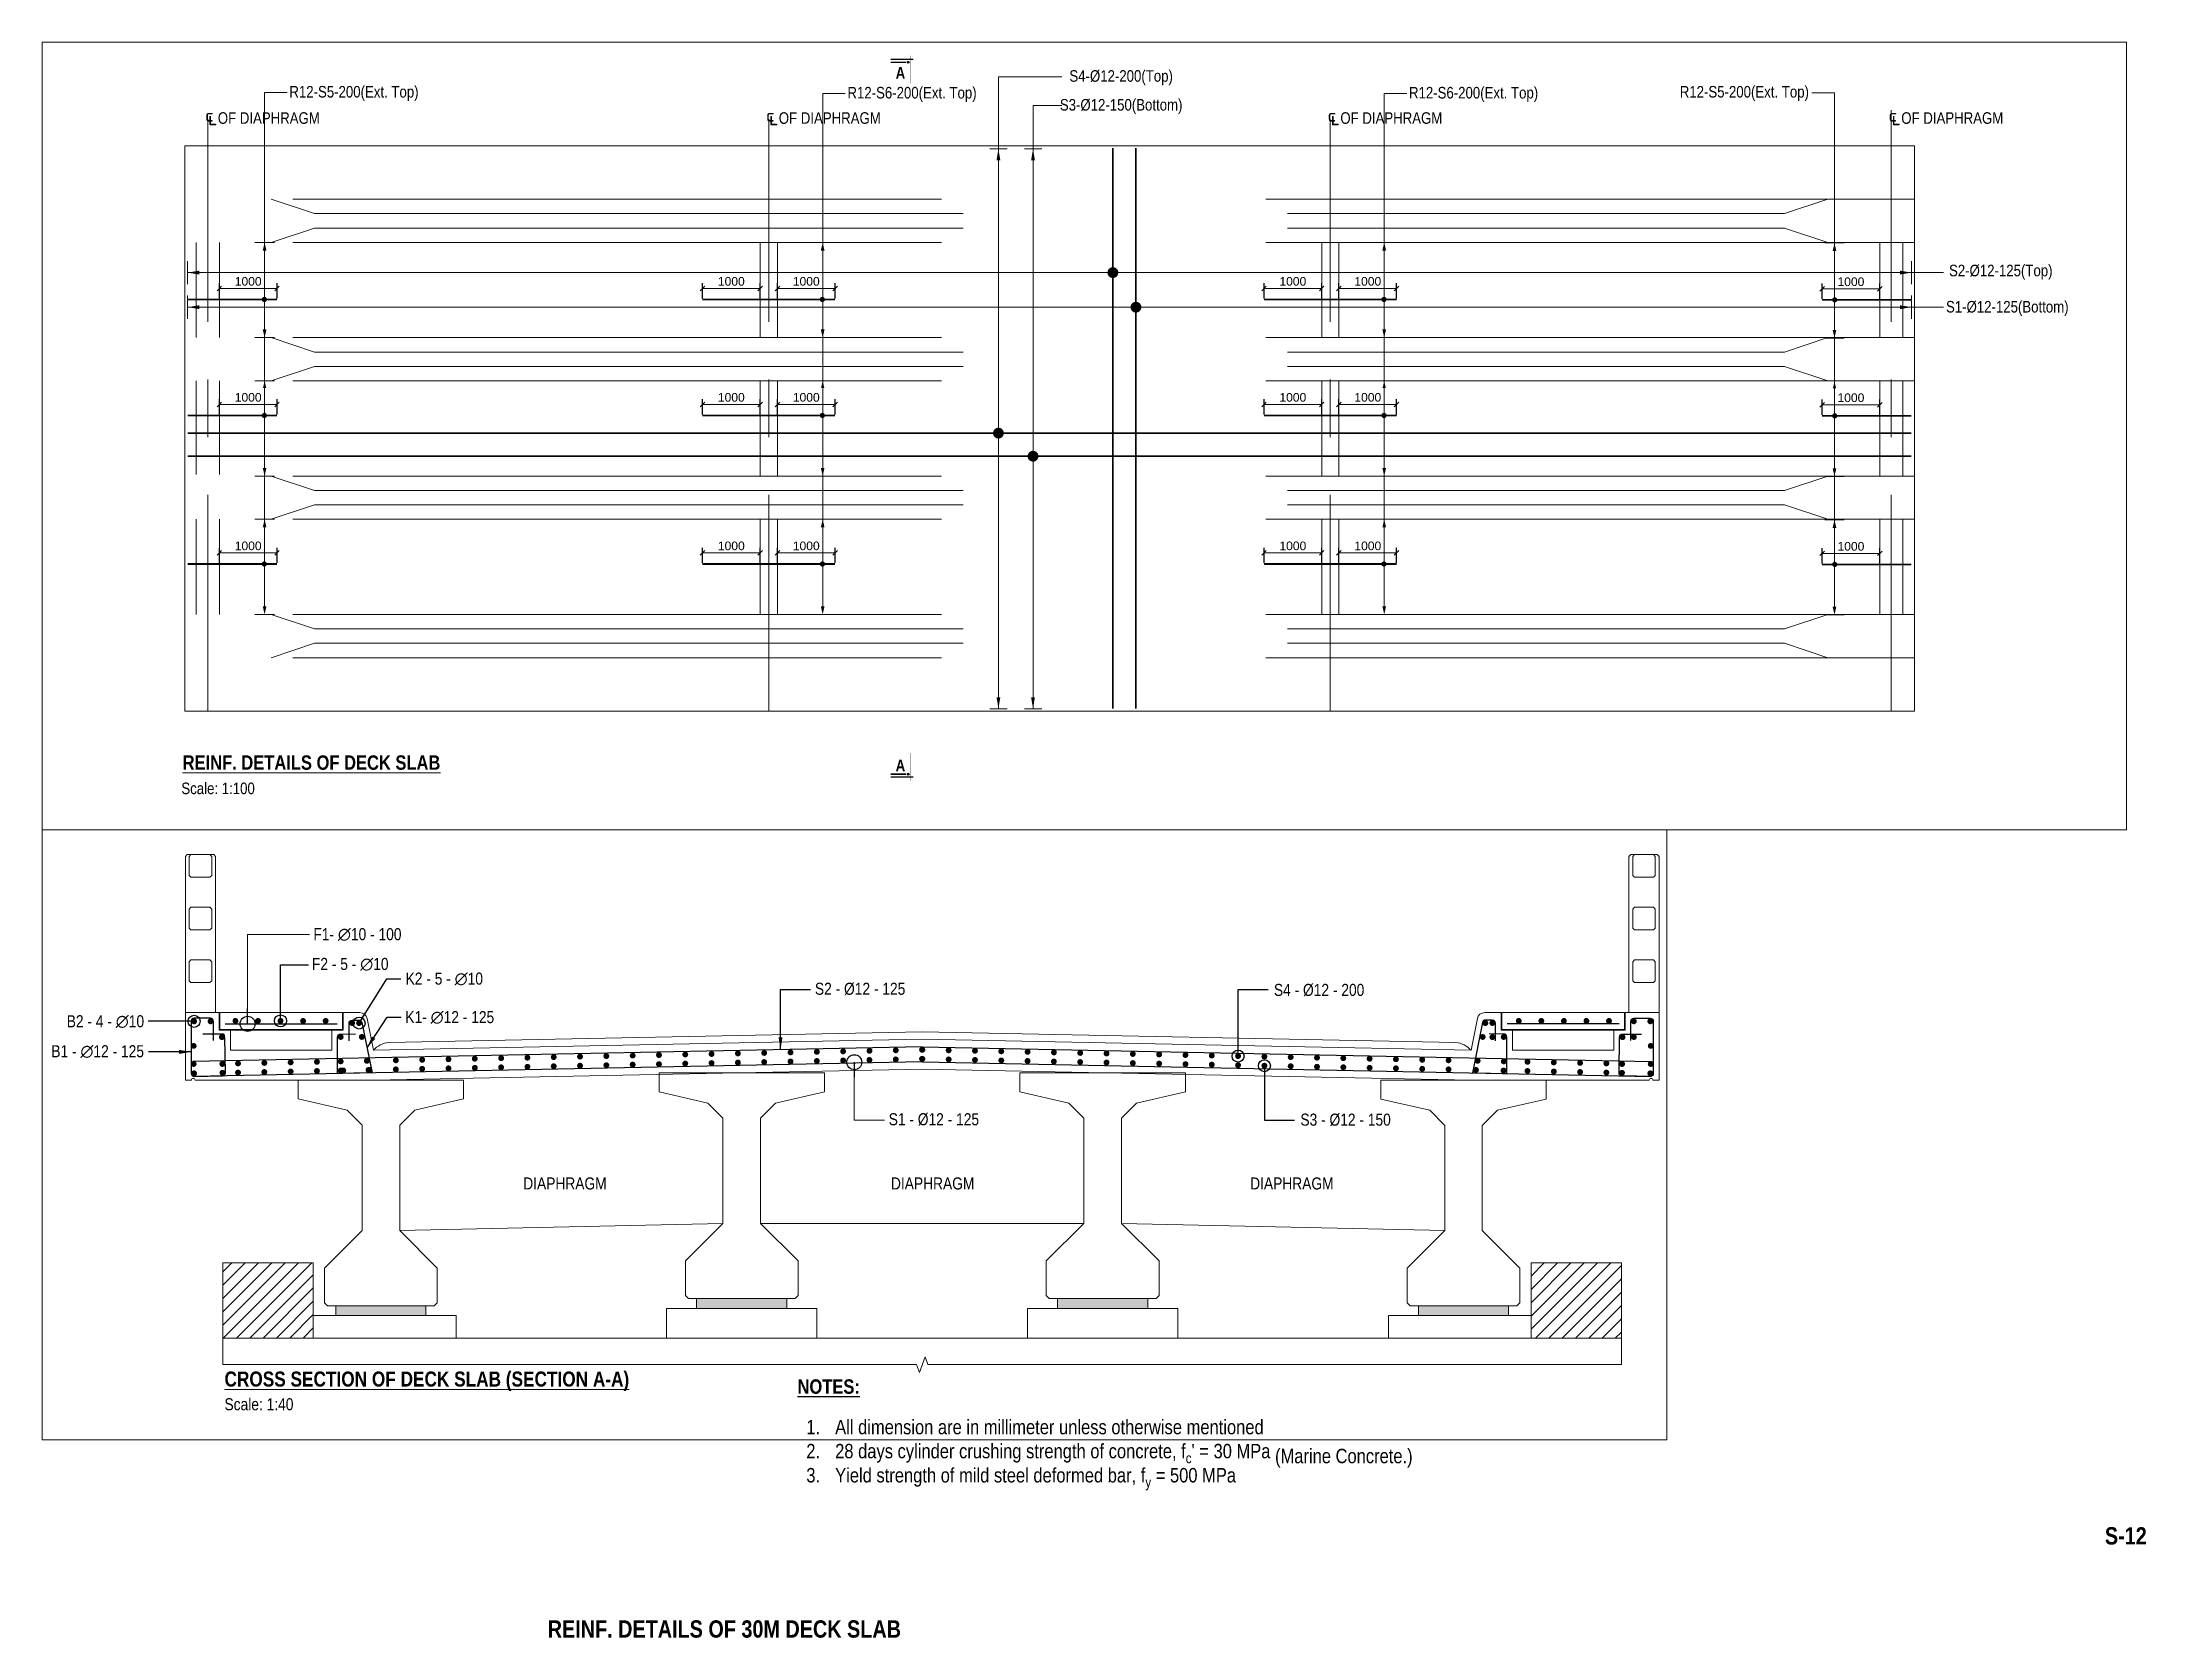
# Paper-space layout 'Deck_Reinf_2' of a CAD drawing. Header units: inches. Extents: x 192 to 557, y 194 to 470.
# The model-space entities are those that its viewports show. They can reach past a viewport. Long polylines and large blocks are cut down to what shows.
import ezdxf

# ---------------------------------------------------------------- set-up
doc = ezdxf.new("R2010")
doc.units = ezdxf.units.IN
doc.header["$LTSCALE"] = 3
doc.header["$MEASUREMENT"] = 0
doc.header["$PDMODE"] = 34
for name, pattern in [('CENTER', [2, 1.25, -0.25, 0.25, -0.25]), ('DASHED', [0.75, 0.5, -0.25]), ('DASHED2', [0.375, 0.25, -0.125])]:
    doc.linetypes.add(name, pattern=pattern)
for name, color, linetype, lineweight in [('Ber', 210, 'Continuous', 35), ('Border', 250, 'Continuous', 70), ('Center Line', 9, 'Continuous', 15), ('Concrete', 4, 'Continuous', 20), ('Concrete Out', 4, 'Continuous', 20), ('Dim Arrow', 150, 'Continuous', 9), ('Dim Arrow @ 40', 150, 'Continuous', 9), ('Dimision', 4, 'Continuous', 9), ('DIMS', 150, 'Continuous', 9), ('Girder Line', 7, 'Continuous', 25), ('Hatch', 8, 'Continuous', 5), ('Hatching', 120, 'Continuous', 5), ('Ralling', 140, 'Continuous', 20), ('Re-bar', 1, 'Continuous', 30), ('Text', 7, 'Continuous', 30), ('Text @ 1', 7, 'Continuous', 30), ('Text @ 100', 7, 'Continuous', 30), ('Text30', 1, 'Continuous', 30), ('Text_Normal @ 1', 7, 'Continuous', 25), ('Text_Normal @ 100', 7, 'Continuous', 25), ('Text_Normal @ 40', 7, 'Continuous', 25), ('Text_Title @ 100', 1, 'Continuous', 20), ('Text_Title @ 40', 1, 'Continuous', 20)]:
    doc.layers.add(name, color=color, linetype=linetype, lineweight=lineweight)
doc.styles.add('ARNA-B', font='swisscb.ttf')
doc.styles.get("Standard").update_dxf_attribs({"font": 'arial.ttf'})
doc.styles.add('Swis Cn BT', font='swissc.ttf')
doc.styles.add('SWIS_B_N', font='swisscb.ttf', dxfattribs={"height": 2})
doc.styles.add('SWIS_B_T', font='swisscb.ttf', dxfattribs={"height": 2.5})
doc.styles.add('SWIS_R_N', font='swissc.ttf', dxfattribs={"height": 2})
doc.dimstyles.new('Closed_Arrow', dxfattribs={"dimtxt": 2, "dimasz": 2, "dimexe": 1.25, "dimexo": 0.75, "dimgap": 0.75, "dimtad": 2, "dimdec": 0, "dimzin": 0, "dimdsep": 46, "dimtxsty": 'SWIS_R_N', "dimblk": 'DOT', "dimcen": 0.5, "dimadec": 0, "dimazin": 0, "dimtfac": 1, "dimtdec": 0, "dimtofl": 0, "dimtmove": 0, "dimatfit": 3, "dimfxl": 1.25, "dimfxlon": 1, "dimtolj": 1, "dimtzin": 0, "dimarcsym": 0})
doc.dimstyles.new('dim dot_50', dxfattribs={"dimtxt": 100, "dimasz": 20, "dimexe": 1, "dimexo": 2, "dimgap": 1, "dimtad": 1, "dimdec": 0, "dimzin": 0, "dimdsep": 46, "dimtxsty": 'Swis Cn BT', "dimblk": 'BOXBLANK', "dimcen": 0.09, "dimclrd": 256, "dimclre": 256, "dimclrt": 256, "dimadec": 0, "dimazin": 0, "dimtfac": 1, "dimtdec": 0, "dimtmove": 1, "dimatfit": 3, "dimfxl": 5, "dimtolj": 1, "dimtzin": 0, "dimlwd": -1, "dimlwe": -1, "dimarcsym": 0})
doc.dimstyles.new('Dim sc_150', dxfattribs={"dimtxt": 300, "dimasz": 50, "dimexe": 112.5, "dimexo": 30, "dimgap": 50, "dimtad": 1, "dimdec": 0, "dimzin": 0, "dimdsep": 46, "dimtxsty": 'Swis Cn BT', "dimblk": 'BOXBLANK', "dimcen": 0, "dimclrd": 256, "dimclre": 256, "dimclrt": 256, "dimadec": 0, "dimazin": 0, "dimtfac": 0.0006, "dimtdec": 0, "dimtix": 1, "dimtofl": 0, "dimtmove": 2, "dimatfit": 3, "dimldrblk": 'ORIGIN', "dimfxl": 50, "dimtolj": 1, "dimtzin": 0, "dimlwd": -1, "dimlwe": -1, "dimarcsym": 1})
doc.dimstyles.new('Dot_Blanck', dxfattribs={"dimtxt": 2, "dimasz": 2, "dimexe": 1.25, "dimexo": 0.75, "dimgap": 0.75, "dimtad": 2, "dimdec": 0, "dimzin": 0, "dimdsep": 46, "dimtxsty": 'SWIS_R_N', "dimblk": 'DOT', "dimcen": 0.5, "dimadec": 0, "dimazin": 0, "dimtfac": 1, "dimtdec": 0, "dimtofl": 0, "dimtmove": 0, "dimatfit": 3, "dimldrblk": 'DOTBLANK', "dimfxl": 1.25, "dimfxlon": 1, "dimtolj": 1, "dimtzin": 0, "dimarcsym": 0})
doc.dimstyles.new('ISO-25', dxfattribs={"dimtxt": 25, "dimasz": 100, "dimexe": 25, "dimexo": 10, "dimgap": 50, "dimtad": 1, "dimdec": 0, "dimtxsty": 'Standard', "dimblk": 'OBLIQUE', "dimcen": 2.5, "dimdle": 1, "dimclrd": 256, "dimclre": 256, "dimclrt": 7, "dimadec": 0, "dimazin": 0, "dimtfac": 1, "dimtdec": 0, "dimtix": 1, "dimtmove": 0, "dimatfit": 3, "dimldrblk": 'DOT', "dimfxl": 1, "dimlwd": -1, "dimarcsym": 0})

psp = doc.layouts.new('Deck_Reinf_2')

# ---------------------------------------------------------------- texts
at = {"layer": 'Text', "linetype": 'Continuous', "lineweight": 20, "insert": (550.16, 212.76), "char_height": 3, "width": 106.6505, "attachment_point": 1}
psp.add_mtext('{\\fArial Narrow|b1|i0|c0|p34;S-12}', dxfattribs=at)
at = {"layer": 'Text @ 1', "style": 'SWIS_B_N'}
psp.add_text('%%uNOTES:', height=2.5, dxfattribs=at).set_placement((323.39, 235.89))
at = {"layer": 'Text30', "style": 'ARNA-B'}
psp.add_text('REINF. DETAILS OF 30M DECK SLAB', height=3, dxfattribs=at).set_placement((280.06, 193.61))
at = {"layer": 'Text_Normal @ 1', "ltscale": 20, "insert": (324.92, 231.37), "char_height": 2.5, "attachment_point": 1, "style": 'SWIS_R_N'}
psp.add_mtext_dynamic_manual_height_columns("\\A1;\\pi-5,l5,t5,7.5;1.^IAll dimension are in millimeter unless otherwise mentioned\\P2.^I28 days cylinder crushing strength of concrete, f{\\H0.7x;\\S^ c;}' = 30 MPa {\\A0;\\fArial Narrow|b0|i0|c0|p34;(Marine Concrete.)\\A1;\\fSwis721 Cn BT|b0|i0|c0|p34;\\H1.4078x; \\P}3.^IYield strength of mild steel deformed bar, f{\\H0.7x;\\S^ y;} = 500 MPa  {\\A0;\\fTimes New Roman|b0|i0|c0|p18; }", width=124.3671, gutter_width=10, heights=[0], dxfattribs=at)

msp = doc.modelspace()

# ---------------------------------------------------------------- texts
at = {"layer": 'Text @ 100', "style": 'SWIS_B_N'}
for p in [(64291.1, -63278.8), (64291.1, -75285.6)]:
    msp.add_text('A', height=200, dxfattribs=at).set_placement(p)
at = {"layer": 'Text_Normal @ 100', "style": 'SWIS_R_N'}
msp.add_text('Scale: 1:100', height=200, dxfattribs=at).set_placement((51901, -75683.4))
at = {"layer": 'Text_Normal @ 100', "char_height": 200, "style": 'SWIS_R_N'}
for s, insert, width, attachment_point in [('\\A1;S4-%%C12-200(Top)', (68202, -63262.3), 1438.59, 5), ('\\A1;R12-S5-200(Ext. Top)', (54895, -63536.6), 2409.296, 5), ('\\A1;R12-S6-200(Ext. Top)', (64575, -63552.9), 2409.296, 5), ('\\A1;R12-S6-200(Ext. Top)', (74315, -63552.9), 2409.296, 5), ('\\A1;R12-S5-200(Ext. Top)', (79011.9, -63536.6), 2409.296, 5), ('\\A1;S3-%%C12-150(Bottom)', (68202, -63762.3), 3640.514, 5), ('{\\fISOCPEUR|b0|i0|c0|p34;\\H1.25x;℄} OF DIAPHRAGM', (52310.8, -63811.8), 3326.969, 1), ('{\\fISOCPEUR|b0|i0|c0|p34;\\H1.25x;℄} OF DIAPHRAGM', (62040.8, -63811.8), 3326.969, 1), ('{\\fISOCPEUR|b0|i0|c0|p34;\\H1.25x;℄} OF DIAPHRAGM', (71780.8, -63811.8), 3326.969, 1), ('{\\fISOCPEUR|b0|i0|c0|p34;\\H1.25x;℄} OF DIAPHRAGM', (81510.8, -63811.8), 3326.969, 1), ('\\A1;S1-%%C12-125(Bottom)', (83572.3, -67263.5), 547.104, 5)]:
    msp.add_mtext(s, dxfattribs=dict(at, insert=insert, width=width, attachment_point=attachment_point))
at = {"layer": 'Text_Normal @ 100', "insert": (83459.1, -66635.5), "char_height": 200, "attachment_point": 5, "style": 'SWIS_R_N'}
msp.add_mtext('\\A1;S2-%%C12-125(Top)', dxfattribs=at)
at = {"layer": 'Text_Normal @ 40', "char_height": 80, "style": 'SWIS_R_N'}
for s, insert, width, attachment_point in [('F1- ∅10 - 100', (10548.1, -48506.7), 737.883, 1), ('F2 - 5 - ∅10', (10538.5, -48704.7), 947.761, 1), ('K2 - 5 - ∅10', (11161.3, -48802.2), 765.17, 1), ('S2 - %%C12 - 125', (13883.5, -48869.6), 666.998, 1), ('\\A1;S4 - %%C12 - 200', (17537, -48877.4), 934.121, 3), ('B2 - 4 - ∅10', (8907.7, -49085.5), 647.782, 1), ('K1- ∅12 - 125', (11159.6, -49058), 713.924, 1), ('B1 - ∅12 - 125', (8805.2, -49284.7), 792.892, 1), ('S1 - %%C12 - 125', (14374, -49737), 867.911, 1), ('S3 - %%C12 - 150', (17713.1, -49739.7), 1113.135, 3), ('Scale: 1:40', (9956.9, -51631.3), 574.61, 1)]:
    msp.add_mtext(s, dxfattribs=dict(at, insert=insert, width=width, attachment_point=attachment_point))
at = {"layer": 'Text_Normal @ 40', "char_height": 80, "attachment_point": 5, "style": 'SWIS_R_N'}
for insert in [(12221, -50204.4), (14666.5, -50204.4), (17055.3, -50204.4)]:
    msp.add_mtext('DIAPHRAGM', dxfattribs=dict(at, insert=insert))
at = {"layer": 'Text_Title @ 100', "style": 'SWIS_B_T'}
msp.add_text('%%UREINF. DETAILS OF DECK SLAB', height=250, dxfattribs=at).set_placement((51923.3, -75261.2))
at = {"layer": 'Text_Title @ 40', "style": 'SWIS_B_T'}
msp.add_text('%%UCROSS SECTION OF DECK SLAB (SECTION A-A)', height=100, dxfattribs=at).set_placement((9956.9, -51553.9))

# ---------------------------------------------------------------- blocks, each defined once
blk = doc.blocks.new('_Dot')
at = {"color": 0, "linetype": 'ByBlock', "lineweight": -2}
blk.add_line((-0.5, 0), (-1, 0), dxfattribs=at)
at = {"color": 0, "linetype": 'ByBlock', "const_width": 0.5}
blk.add_lwpolyline([(-0.25, 0, 1), (0.25, 0, 1)], format="xyb", close=True, dxfattribs=at)
blk = doc.blocks.new('_BoxBlank')
at = {"color": 0, "linetype": 'ByBlock', "lineweight": -2}
for p, q in [((-0.5, 0), (-1, 0)), ((0.5, 0.5), (-0.5, 0.5)), ((-0.5, 0.5), (-0.5, -0.5)), ((0.5, -0.5), (0.5, 0.5)), ((-0.5, -0.5), (0.5, -0.5))]:
    blk.add_line(p, q, dxfattribs=at)
blk = doc.blocks.new('_DotBlank')
at = {"color": 0, "linetype": 'ByBlock', "lineweight": -2}
blk.add_line((-0.5, 0), (-1, 0), dxfattribs=at)
blk.add_circle((0, 0), 0.5, dxfattribs=at)
blk = doc.blocks.new('A$C59DD3590')
at = {"layer": 'DIMS', "const_width": 93.8, "elevation": 0}
blk.add_lwpolyline([(47, 94, 1), (141, 94, 1)], format="xyb", close=True, dxfattribs=at)
blk = doc.blocks.new('A$C6EA41751')
at = {"color": 1}
blk.add_blockref('A$C59DD3590', (0, 0), dxfattribs=at)
blk = doc.blocks.new('_Oblique')
at = {"color": 0, "linetype": 'ByBlock', "lineweight": -2}
blk.add_line((-0.5, -0.5), (0.5, 0.5), dxfattribs=at)
blk = doc.blocks.new('*D134')
at = {"layer": 'DEFPOINTS', "color": 0, "ltscale": 10, "transparency": 16777216}
for p in [(72980, -66915), (71980, -67100), (72980, -67100)]:
    blk.add_point(p, dxfattribs=at)
at = {"layer": 'Dimision', "lineweight": -2, "ltscale": 10, "transparency": 16777216}
for p, q in [((71980, -67090), (71980, -66825)), ((72980, -67090), (72980, -66825))]:
    blk.add_line(p, q, dxfattribs=at)
at = {"layer": 'Dimision', "ltscale": 10, "transparency": 16777216}
blk.add_line((71979, -66915), (72981, -66915), dxfattribs=at)
at = {"layer": 'Dimision', "ltscale": 10, "transparency": 16777216, "xscale": 80, "yscale": 80, "zscale": 80, "rotation": 180}
blk.add_blockref('_Oblique', (71980, -66915), dxfattribs=at)
at = {"layer": 'Dimision', "ltscale": 10, "transparency": 16777216, "xscale": 80, "yscale": 80, "zscale": 80}
blk.add_blockref('_Oblique', (72980, -66915), dxfattribs=at)
at = {"layer": 'Dimision', "color": 7, "lineweight": 13, "ltscale": 10, "transparency": 16777216, "insert": (72480, -66794), "char_height": 150, "attachment_point": 5}
blk.add_mtext('1000', dxfattribs=at)
blk = doc.blocks.new('*D135')
at = {"layer": 'DEFPOINTS', "color": 0, "ltscale": 10, "transparency": 16777216}
for p in [(70680, -66915), (70680, -67100), (71680, -67100)]:
    blk.add_point(p, dxfattribs=at)
at = {"layer": 'Dimision', "lineweight": -2, "ltscale": 10, "transparency": 16777216}
for p, q in [((70680, -67090), (70680, -66825)), ((71680, -67090), (71680, -66825))]:
    blk.add_line(p, q, dxfattribs=at)
at = {"layer": 'Dimision', "ltscale": 10, "transparency": 16777216}
blk.add_line((71681, -66915), (70679, -66915), dxfattribs=at)
at = {"layer": 'Dimision', "ltscale": 10, "transparency": 16777216, "xscale": 80, "yscale": 80, "zscale": 80, "rotation": 180}
blk.add_blockref('_Oblique', (70680, -66915), dxfattribs=at)
at = {"layer": 'Dimision', "ltscale": 10, "transparency": 16777216, "xscale": 80, "yscale": 80, "zscale": 80}
blk.add_blockref('_Oblique', (71680, -66915), dxfattribs=at)
at = {"layer": 'Dimision', "color": 7, "lineweight": 13, "ltscale": 10, "transparency": 16777216, "insert": (71180, -66794), "char_height": 150, "attachment_point": 5}
blk.add_mtext('1000', dxfattribs=at)
blk = doc.blocks.new('*D136')
at = {"layer": 'DEFPOINTS', "color": 0, "ltscale": 10, "transparency": 16777216}
for p in [(72980, -68926), (71980, -69110), (72980, -69110)]:
    blk.add_point(p, dxfattribs=at)
at = {"layer": 'Dimision', "lineweight": -2, "ltscale": 10, "transparency": 16777216}
for p, q in [((71980, -69100), (71980, -68836)), ((72980, -69100), (72980, -68836))]:
    blk.add_line(p, q, dxfattribs=at)
at = {"layer": 'Dimision', "ltscale": 10, "transparency": 16777216}
blk.add_line((71979, -68926), (72981, -68926), dxfattribs=at)
at = {"layer": 'Dimision', "ltscale": 10, "transparency": 16777216, "xscale": 80, "yscale": 80, "zscale": 80, "rotation": 180}
blk.add_blockref('_Oblique', (71980, -68926), dxfattribs=at)
at = {"layer": 'Dimision', "ltscale": 10, "transparency": 16777216, "xscale": 80, "yscale": 80, "zscale": 80}
blk.add_blockref('_Oblique', (72980, -68926), dxfattribs=at)
at = {"layer": 'Dimision', "color": 7, "lineweight": 13, "ltscale": 10, "transparency": 16777216, "insert": (72480, -68805), "char_height": 150, "attachment_point": 5}
blk.add_mtext('1000', dxfattribs=at)
blk = doc.blocks.new('*D137')
at = {"layer": 'DEFPOINTS', "color": 0, "ltscale": 10, "transparency": 16777216}
for p in [(70680, -68926), (70680, -69110), (71680, -69110)]:
    blk.add_point(p, dxfattribs=at)
at = {"layer": 'Dimision', "lineweight": -2, "ltscale": 10, "transparency": 16777216}
for p, q in [((70680, -69100), (70680, -68836)), ((71680, -69100), (71680, -68836))]:
    blk.add_line(p, q, dxfattribs=at)
at = {"layer": 'Dimision', "ltscale": 10, "transparency": 16777216}
blk.add_line((71681, -68926), (70679, -68926), dxfattribs=at)
at = {"layer": 'Dimision', "ltscale": 10, "transparency": 16777216, "xscale": 80, "yscale": 80, "zscale": 80, "rotation": 180}
blk.add_blockref('_Oblique', (70680, -68926), dxfattribs=at)
at = {"layer": 'Dimision', "ltscale": 10, "transparency": 16777216, "xscale": 80, "yscale": 80, "zscale": 80}
blk.add_blockref('_Oblique', (71680, -68926), dxfattribs=at)
at = {"layer": 'Dimision', "color": 7, "lineweight": 13, "ltscale": 10, "transparency": 16777216, "insert": (71180, -68805), "char_height": 150, "attachment_point": 5}
blk.add_mtext('1000', dxfattribs=at)
blk = doc.blocks.new('*D138')
at = {"layer": 'DEFPOINTS', "color": 0, "ltscale": 10, "transparency": 16777216}
for p in [(72980, -71502), (71980, -71686), (72980, -71686)]:
    blk.add_point(p, dxfattribs=at)
at = {"layer": 'Dimision', "lineweight": -2, "ltscale": 10, "transparency": 16777216}
for p, q in [((71980, -71676), (71980, -71412)), ((72980, -71676), (72980, -71412))]:
    blk.add_line(p, q, dxfattribs=at)
at = {"layer": 'Dimision', "ltscale": 10, "transparency": 16777216}
blk.add_line((71979, -71502), (72981, -71502), dxfattribs=at)
at = {"layer": 'Dimision', "ltscale": 10, "transparency": 16777216, "xscale": 80, "yscale": 80, "zscale": 80, "rotation": 180}
blk.add_blockref('_Oblique', (71980, -71502), dxfattribs=at)
at = {"layer": 'Dimision', "ltscale": 10, "transparency": 16777216, "xscale": 80, "yscale": 80, "zscale": 80}
blk.add_blockref('_Oblique', (72980, -71502), dxfattribs=at)
at = {"layer": 'Dimision', "color": 7, "lineweight": 13, "ltscale": 10, "transparency": 16777216, "insert": (72480, -71380), "char_height": 150, "attachment_point": 5}
blk.add_mtext('1000', dxfattribs=at)
blk = doc.blocks.new('*D139')
at = {"layer": 'DEFPOINTS', "color": 0, "ltscale": 10, "transparency": 16777216}
for p in [(70680, -71502), (70680, -71686), (71680, -71686)]:
    blk.add_point(p, dxfattribs=at)
at = {"layer": 'Dimision', "lineweight": -2, "ltscale": 10, "transparency": 16777216}
for p, q in [((70680, -71676), (70680, -71412)), ((71680, -71676), (71680, -71412))]:
    blk.add_line(p, q, dxfattribs=at)
at = {"layer": 'Dimision', "ltscale": 10, "transparency": 16777216}
blk.add_line((71681, -71502), (70679, -71502), dxfattribs=at)
at = {"layer": 'Dimision', "ltscale": 10, "transparency": 16777216, "xscale": 80, "yscale": 80, "zscale": 80, "rotation": 180}
blk.add_blockref('_Oblique', (70680, -71502), dxfattribs=at)
at = {"layer": 'Dimision', "ltscale": 10, "transparency": 16777216, "xscale": 80, "yscale": 80, "zscale": 80}
blk.add_blockref('_Oblique', (71680, -71502), dxfattribs=at)
at = {"layer": 'Dimision', "color": 7, "lineweight": 13, "ltscale": 10, "transparency": 16777216, "insert": (71180, -71380), "char_height": 150, "attachment_point": 5}
blk.add_mtext('1000', dxfattribs=at)
blk = doc.blocks.new('*D140')
at = {"layer": 'DEFPOINTS', "color": 0, "ltscale": 10, "transparency": 16777216}
for p in [(63240, -66915), (62240, -67100), (63240, -67100)]:
    blk.add_point(p, dxfattribs=at)
at = {"layer": 'Dimision', "lineweight": -2, "ltscale": 10, "transparency": 16777216}
for p, q in [((62240, -67090), (62240, -66825)), ((63240, -67090), (63240, -66825))]:
    blk.add_line(p, q, dxfattribs=at)
at = {"layer": 'Dimision', "ltscale": 10, "transparency": 16777216}
blk.add_line((62239, -66915), (63241, -66915), dxfattribs=at)
at = {"layer": 'Dimision', "ltscale": 10, "transparency": 16777216, "xscale": 80, "yscale": 80, "zscale": 80, "rotation": 180}
blk.add_blockref('_Oblique', (62240, -66915), dxfattribs=at)
at = {"layer": 'Dimision', "ltscale": 10, "transparency": 16777216, "xscale": 80, "yscale": 80, "zscale": 80}
blk.add_blockref('_Oblique', (63240, -66915), dxfattribs=at)
at = {"layer": 'Dimision', "color": 7, "lineweight": 13, "ltscale": 10, "transparency": 16777216, "insert": (62740, -66794), "char_height": 150, "attachment_point": 5}
blk.add_mtext('1000', dxfattribs=at)
blk = doc.blocks.new('*D141')
at = {"layer": 'DEFPOINTS', "color": 0, "ltscale": 10, "transparency": 16777216}
for p in [(60940, -66915), (60940, -67100), (61940, -67100)]:
    blk.add_point(p, dxfattribs=at)
at = {"layer": 'Dimision', "lineweight": -2, "ltscale": 10, "transparency": 16777216}
for p, q in [((60940, -67090), (60940, -66825)), ((61940, -67090), (61940, -66825))]:
    blk.add_line(p, q, dxfattribs=at)
at = {"layer": 'Dimision', "ltscale": 10, "transparency": 16777216}
blk.add_line((61941, -66915), (60939, -66915), dxfattribs=at)
at = {"layer": 'Dimision', "ltscale": 10, "transparency": 16777216, "xscale": 80, "yscale": 80, "zscale": 80, "rotation": 180}
blk.add_blockref('_Oblique', (60940, -66915), dxfattribs=at)
at = {"layer": 'Dimision', "ltscale": 10, "transparency": 16777216, "xscale": 80, "yscale": 80, "zscale": 80}
blk.add_blockref('_Oblique', (61940, -66915), dxfattribs=at)
at = {"layer": 'Dimision', "color": 7, "lineweight": 13, "ltscale": 10, "transparency": 16777216, "insert": (61440, -66794), "char_height": 150, "attachment_point": 5}
blk.add_mtext('1000', dxfattribs=at)
blk = doc.blocks.new('*D142')
at = {"layer": 'DEFPOINTS', "color": 0, "ltscale": 10, "transparency": 16777216}
for p in [(63240, -68926), (62240, -69110), (63240, -69110)]:
    blk.add_point(p, dxfattribs=at)
at = {"layer": 'Dimision', "lineweight": -2, "ltscale": 10, "transparency": 16777216}
for p, q in [((62240, -69100), (62240, -68836)), ((63240, -69100), (63240, -68836))]:
    blk.add_line(p, q, dxfattribs=at)
at = {"layer": 'Dimision', "ltscale": 10, "transparency": 16777216}
blk.add_line((62239, -68926), (63241, -68926), dxfattribs=at)
at = {"layer": 'Dimision', "ltscale": 10, "transparency": 16777216, "xscale": 80, "yscale": 80, "zscale": 80, "rotation": 180}
blk.add_blockref('_Oblique', (62240, -68926), dxfattribs=at)
at = {"layer": 'Dimision', "ltscale": 10, "transparency": 16777216, "xscale": 80, "yscale": 80, "zscale": 80}
blk.add_blockref('_Oblique', (63240, -68926), dxfattribs=at)
at = {"layer": 'Dimision', "color": 7, "lineweight": 13, "ltscale": 10, "transparency": 16777216, "insert": (62740, -68805), "char_height": 150, "attachment_point": 5}
blk.add_mtext('1000', dxfattribs=at)
blk = doc.blocks.new('*D143')
at = {"layer": 'DEFPOINTS', "color": 0, "ltscale": 10, "transparency": 16777216}
for p in [(60940, -68926), (60940, -69110), (61940, -69110)]:
    blk.add_point(p, dxfattribs=at)
at = {"layer": 'Dimision', "lineweight": -2, "ltscale": 10, "transparency": 16777216}
for p, q in [((60940, -69100), (60940, -68836)), ((61940, -69100), (61940, -68836))]:
    blk.add_line(p, q, dxfattribs=at)
at = {"layer": 'Dimision', "ltscale": 10, "transparency": 16777216}
blk.add_line((61941, -68926), (60939, -68926), dxfattribs=at)
at = {"layer": 'Dimision', "ltscale": 10, "transparency": 16777216, "xscale": 80, "yscale": 80, "zscale": 80, "rotation": 180}
blk.add_blockref('_Oblique', (60940, -68926), dxfattribs=at)
at = {"layer": 'Dimision', "ltscale": 10, "transparency": 16777216, "xscale": 80, "yscale": 80, "zscale": 80}
blk.add_blockref('_Oblique', (61940, -68926), dxfattribs=at)
at = {"layer": 'Dimision', "color": 7, "lineweight": 13, "ltscale": 10, "transparency": 16777216, "insert": (61440, -68805), "char_height": 150, "attachment_point": 5}
blk.add_mtext('1000', dxfattribs=at)
blk = doc.blocks.new('*D144')
at = {"layer": 'DEFPOINTS', "color": 0, "ltscale": 10, "transparency": 16777216}
for p in [(63240, -71502), (62240, -71686), (63240, -71686)]:
    blk.add_point(p, dxfattribs=at)
at = {"layer": 'Dimision', "lineweight": -2, "ltscale": 10, "transparency": 16777216}
for p, q in [((62240, -71676), (62240, -71412)), ((63240, -71676), (63240, -71412))]:
    blk.add_line(p, q, dxfattribs=at)
at = {"layer": 'Dimision', "ltscale": 10, "transparency": 16777216}
blk.add_line((62239, -71502), (63241, -71502), dxfattribs=at)
at = {"layer": 'Dimision', "ltscale": 10, "transparency": 16777216, "xscale": 80, "yscale": 80, "zscale": 80, "rotation": 180}
blk.add_blockref('_Oblique', (62240, -71502), dxfattribs=at)
at = {"layer": 'Dimision', "ltscale": 10, "transparency": 16777216, "xscale": 80, "yscale": 80, "zscale": 80}
blk.add_blockref('_Oblique', (63240, -71502), dxfattribs=at)
at = {"layer": 'Dimision', "color": 7, "lineweight": 13, "ltscale": 10, "transparency": 16777216, "insert": (62740, -71380), "char_height": 150, "attachment_point": 5}
blk.add_mtext('1000', dxfattribs=at)
blk = doc.blocks.new('*D145')
at = {"layer": 'DEFPOINTS', "color": 0, "ltscale": 10, "transparency": 16777216}
for p in [(60940, -71502), (60940, -71686), (61940, -71686)]:
    blk.add_point(p, dxfattribs=at)
at = {"layer": 'Dimision', "lineweight": -2, "ltscale": 10, "transparency": 16777216}
for p, q in [((60940, -71676), (60940, -71412)), ((61940, -71676), (61940, -71412))]:
    blk.add_line(p, q, dxfattribs=at)
at = {"layer": 'Dimision', "ltscale": 10, "transparency": 16777216}
blk.add_line((61941, -71502), (60939, -71502), dxfattribs=at)
at = {"layer": 'Dimision', "ltscale": 10, "transparency": 16777216, "xscale": 80, "yscale": 80, "zscale": 80, "rotation": 180}
blk.add_blockref('_Oblique', (60940, -71502), dxfattribs=at)
at = {"layer": 'Dimision', "ltscale": 10, "transparency": 16777216, "xscale": 80, "yscale": 80, "zscale": 80}
blk.add_blockref('_Oblique', (61940, -71502), dxfattribs=at)
at = {"layer": 'Dimision', "color": 7, "lineweight": 13, "ltscale": 10, "transparency": 16777216, "insert": (61440, -71380), "char_height": 150, "attachment_point": 5}
blk.add_mtext('1000', dxfattribs=at)
blk = doc.blocks.new('*D150')
at = {"layer": 'DEFPOINTS', "color": 0, "ltscale": 10, "transparency": 16777216}
for p in [(53560, -66915), (52560, -67100), (53560, -67100)]:
    blk.add_point(p, dxfattribs=at)
at = {"layer": 'Dimision', "lineweight": -2, "ltscale": 10, "transparency": 16777216}
for p, q in [((52560, -67090), (52560, -66825)), ((53560, -67090), (53560, -66825))]:
    blk.add_line(p, q, dxfattribs=at)
at = {"layer": 'Dimision', "ltscale": 10, "transparency": 16777216}
blk.add_line((52559, -66915), (53561, -66915), dxfattribs=at)
at = {"layer": 'Dimision', "ltscale": 10, "transparency": 16777216, "xscale": 80, "yscale": 80, "zscale": 80, "rotation": 180}
blk.add_blockref('_Oblique', (52560, -66915), dxfattribs=at)
at = {"layer": 'Dimision', "ltscale": 10, "transparency": 16777216, "xscale": 80, "yscale": 80, "zscale": 80}
blk.add_blockref('_Oblique', (53560, -66915), dxfattribs=at)
at = {"layer": 'Dimision', "color": 7, "lineweight": 13, "ltscale": 10, "transparency": 16777216, "insert": (53060, -66794), "char_height": 150, "attachment_point": 5}
blk.add_mtext('1000', dxfattribs=at)
blk = doc.blocks.new('*D151')
at = {"layer": 'DEFPOINTS', "color": 0, "ltscale": 10, "transparency": 16777216}
for p in [(53560, -68926), (52560, -69110), (53560, -69110)]:
    blk.add_point(p, dxfattribs=at)
at = {"layer": 'Dimision', "lineweight": -2, "ltscale": 10, "transparency": 16777216}
for p, q in [((52560, -69100), (52560, -68836)), ((53560, -69100), (53560, -68836))]:
    blk.add_line(p, q, dxfattribs=at)
at = {"layer": 'Dimision', "ltscale": 10, "transparency": 16777216}
blk.add_line((52559, -68926), (53561, -68926), dxfattribs=at)
at = {"layer": 'Dimision', "ltscale": 10, "transparency": 16777216, "xscale": 80, "yscale": 80, "zscale": 80, "rotation": 180}
blk.add_blockref('_Oblique', (52560, -68926), dxfattribs=at)
at = {"layer": 'Dimision', "ltscale": 10, "transparency": 16777216, "xscale": 80, "yscale": 80, "zscale": 80}
blk.add_blockref('_Oblique', (53560, -68926), dxfattribs=at)
at = {"layer": 'Dimision', "color": 7, "lineweight": 13, "ltscale": 10, "transparency": 16777216, "insert": (53060, -68805), "char_height": 150, "attachment_point": 5}
blk.add_mtext('1000', dxfattribs=at)
blk = doc.blocks.new('*D152')
at = {"layer": 'DEFPOINTS', "color": 0, "ltscale": 10, "transparency": 16777216}
for p in [(53560, -71502), (52560, -71686), (53560, -71686)]:
    blk.add_point(p, dxfattribs=at)
at = {"layer": 'Dimision', "lineweight": -2, "ltscale": 10, "transparency": 16777216}
for p, q in [((52560, -71676), (52560, -71412)), ((53560, -71676), (53560, -71412))]:
    blk.add_line(p, q, dxfattribs=at)
at = {"layer": 'Dimision', "ltscale": 10, "transparency": 16777216}
blk.add_line((52559, -71502), (53561, -71502), dxfattribs=at)
at = {"layer": 'Dimision', "ltscale": 10, "transparency": 16777216, "xscale": 80, "yscale": 80, "zscale": 80, "rotation": 180}
blk.add_blockref('_Oblique', (52560, -71502), dxfattribs=at)
at = {"layer": 'Dimision', "ltscale": 10, "transparency": 16777216, "xscale": 80, "yscale": 80, "zscale": 80}
blk.add_blockref('_Oblique', (53560, -71502), dxfattribs=at)
at = {"layer": 'Dimision', "color": 7, "lineweight": 13, "ltscale": 10, "transparency": 16777216, "insert": (53060, -71380), "char_height": 150, "attachment_point": 5}
blk.add_mtext('1000', dxfattribs=at)
blk = doc.blocks.new('*D153')
at = {"layer": 'DEFPOINTS', "color": 0, "ltscale": 10, "transparency": 16777216}
for p in [(80360, -66922), (80360, -67107), (81360, -67107)]:
    blk.add_point(p, dxfattribs=at)
at = {"layer": 'Dimision', "lineweight": -2, "ltscale": 10, "transparency": 16777216}
for p, q in [((80360, -67097), (80360, -66832)), ((81360, -67097), (81360, -66832))]:
    blk.add_line(p, q, dxfattribs=at)
at = {"layer": 'Dimision', "ltscale": 10, "transparency": 16777216}
blk.add_line((81361, -66922), (80359, -66922), dxfattribs=at)
at = {"layer": 'Dimision', "ltscale": 10, "transparency": 16777216, "xscale": 80, "yscale": 80, "zscale": 80, "rotation": 180}
blk.add_blockref('_Oblique', (80360, -66922), dxfattribs=at)
at = {"layer": 'Dimision', "ltscale": 10, "transparency": 16777216, "xscale": 80, "yscale": 80, "zscale": 80}
blk.add_blockref('_Oblique', (81360, -66922), dxfattribs=at)
at = {"layer": 'Dimision', "color": 7, "lineweight": 13, "ltscale": 10, "transparency": 16777216, "insert": (80860, -66801), "char_height": 150, "attachment_point": 5}
blk.add_mtext('1000', dxfattribs=at)
blk = doc.blocks.new('*D154')
at = {"layer": 'DEFPOINTS', "color": 0, "ltscale": 10, "transparency": 16777216}
for p in [(80360, -68933), (80360, -69118), (81360, -69118)]:
    blk.add_point(p, dxfattribs=at)
at = {"layer": 'Dimision', "ltscale": 10, "transparency": 16777216}
blk.add_line((81361, -68933), (80359, -68933), dxfattribs=at)
at = {"layer": 'Dimision', "lineweight": -2, "ltscale": 10, "transparency": 16777216}
for p, q in [((80360, -69108), (80360, -68843)), ((81360, -69108), (81360, -68843))]:
    blk.add_line(p, q, dxfattribs=at)
at = {"layer": 'Dimision', "ltscale": 10, "transparency": 16777216, "xscale": 80, "yscale": 80, "zscale": 80, "rotation": 180}
blk.add_blockref('_Oblique', (80360, -68933), dxfattribs=at)
at = {"layer": 'Dimision', "ltscale": 10, "transparency": 16777216, "xscale": 80, "yscale": 80, "zscale": 80}
blk.add_blockref('_Oblique', (81360, -68933), dxfattribs=at)
at = {"layer": 'Dimision', "color": 7, "lineweight": 13, "ltscale": 10, "transparency": 16777216, "insert": (80860, -68812), "char_height": 150, "attachment_point": 5}
blk.add_mtext('1000', dxfattribs=at)
blk = doc.blocks.new('*D155')
at = {"layer": 'DEFPOINTS', "color": 0, "ltscale": 10, "transparency": 16777216}
for p in [(80360, -71509), (80360, -71694), (81360, -71694)]:
    blk.add_point(p, dxfattribs=at)
at = {"layer": 'Dimision', "lineweight": -2, "ltscale": 10, "transparency": 16777216}
for p, q in [((80360, -71684), (80360, -71419)), ((81360, -71684), (81360, -71419))]:
    blk.add_line(p, q, dxfattribs=at)
at = {"layer": 'Dimision', "ltscale": 10, "transparency": 16777216}
blk.add_line((81361, -71509), (80359, -71509), dxfattribs=at)
at = {"layer": 'Dimision', "ltscale": 10, "transparency": 16777216, "xscale": 80, "yscale": 80, "zscale": 80, "rotation": 180}
blk.add_blockref('_Oblique', (80360, -71509), dxfattribs=at)
at = {"layer": 'Dimision', "ltscale": 10, "transparency": 16777216, "xscale": 80, "yscale": 80, "zscale": 80}
blk.add_blockref('_Oblique', (81360, -71509), dxfattribs=at)
at = {"layer": 'Dimision', "color": 7, "lineweight": 13, "ltscale": 10, "transparency": 16777216, "insert": (80860, -71388), "char_height": 150, "attachment_point": 5}
blk.add_mtext('1000', dxfattribs=at)

# ---------------------------------------------------------------- dimensions: what is measured, and where the dimension line sits
at = {"layer": 'Dimision', "lineweight": 13, "ltscale": 10}
for base, p1, p2, picture, middle in [((53560, -66915.1), (52560, -67099.5), (53560, -67099.5), '*D150', (53060, -66793.6)), ((63240, -66915.1), (62240, -67099.5), (63240, -67099.5), '*D140', (62740, -66793.6)), ((72980, -66915.1), (71980, -67099.5), (72980, -67099.5), '*D134', (72480, -66793.6)), ((53560, -68926.1), (52560, -69110.5), (53560, -69110.5), '*D151', (53060, -68804.5)), ((63240, -68926.1), (62240, -69110.5), (63240, -69110.5), '*D142', (62740, -68804.5)), ((72980, -68926.1), (71980, -69110.5), (72980, -69110.5), '*D136', (72480, -68804.5)), ((53560, -71502), (52560, -71686.3), (53560, -71686.3), '*D152', (53060, -71380.4)), ((63240, -71502), (62240, -71686.3), (63240, -71686.3), '*D144', (62740, -71380.4)), ((72980, -71502), (71980, -71686.3), (72980, -71686.3), '*D138', (72480, -71380.4))]:
    dim = msp.add_linear_dim(base=base, p1=p1, p2=p2, dimstyle='ISO-25', override={"dimtxt": 150, "dimasz": 80, "dimexe": 90, "dimgap": 45}, dxfattribs=at)
    dim.commit()
    dim.dimension.update_dxf_attribs({"geometry": picture, "text_midpoint": middle})
for base, p1, p2, picture, middle in [((60940, -66915.1), (61940, -67099.5), (60940, -67099.5), '*D141', (61440, -66793.6)), ((70680, -66915.1), (71680, -67099.5), (70680, -67099.5), '*D135', (71180, -66793.6)), ((80360, -66922.4), (81360, -67106.8), (80360, -67106.8), '*D153', (80860, -66800.9)), ((60940, -68926.1), (61940, -69110.5), (60940, -69110.5), '*D143', (61440, -68804.5)), ((70680, -68926.1), (71680, -69110.5), (70680, -69110.5), '*D137', (71180, -68804.5)), ((80360, -68933.4), (81360, -69117.8), (80360, -69117.8), '*D154', (80860, -68811.8)), ((60940, -71502), (61940, -71686.3), (60940, -71686.3), '*D145', (61440, -71380.4)), ((70680, -71502), (71680, -71686.3), (70680, -71686.3), '*D139', (71180, -71380.4)), ((80360, -71509.3), (81360, -71693.6), (80360, -71693.6), '*D155', (80860, -71387.7))]:
    dim = msp.add_linear_dim(base=base, p1=p1, p2=p2, angle=180, dimstyle='ISO-25', override={"dimtxt": 150, "dimasz": 80, "dimexe": 90, "dimgap": 45}, dxfattribs=at)
    dim.commit()
    dim.dimension.update_dxf_attribs({"geometry": picture, "text_midpoint": middle})

# ---------------------------------------------------------------- hatches: boundary and pattern name
at = {"layer": 'Girder Line'}
for points in [[(64493.9, -62994.6, -1), (64524.4, -62994.6, -1)], [(64493.9, -75338.1, 1), (64524.4, -75338.1, 1)]]:
    msp.add_hatch(color=256, dxfattribs=at).paths.add_polyline_path(points)
at = {"layer": 'Hatch', "lineweight": 25}
h = msp.add_hatch(dxfattribs=at)
h.set_pattern_fill('ANSI31', color=256, scale=500)
h.set_pattern_definition([(45, (-14435.085, 839.99), (-44.194174, 44.194174), [])])
h.paths.add_polyline_path([(10547.5, -50732.2), (9946.9, -50732.2), (9946.9, -51232.2), (10547.5, -51232.2)])
h = msp.add_hatch(dxfattribs=at)
h.set_pattern_fill('ANSI31', color=256, scale=500)
h.set_pattern_definition([(45, (-14435.085, 1039.99), (-44.194174, 44.194174), [])])
h.paths.add_polyline_path([(19246.9, -50732.2), (18646.4, -50732.2), (18646.4, -51232.2), (19246.9, -51232.2)])
at = {"layer": 'Hatching', "linetype": 'Continuous', "ltscale": 0.1}
for points in [[(11296.9, -51082.2), (11297.5, -51017.2), (10697.5, -51017.2), (10696.9, -51082.2)], [(13696.8, -51034.2), (13696.8, -50969.2), (13096.8, -50969.2), (13096.8, -51034.2)], [(15497.3, -51034.2), (15496.9, -50969.2), (16096.9, -50969.2), (16097.3, -51034.2)], [(17896.9, -51017.5), (18496.9, -51017.5), (18496.9, -51082.5), (17896.9, -51082.5)]]:
    msp.add_hatch(color=256, dxfattribs=at).paths.add_polyline_path(points)

# ---------------------------------------------------------------- linework, layer by layer
at = {"color": 1, "const_width": 30}
msp.add_lwpolyline([(68458.2, -64483.6), (68458.2, -64572.2), (68458.2, -74068.6), (68458.2, -74203.6)], dxfattribs=at)
at = {"color": 1, "const_width": 30, "elevation": 0.3}
msp.add_lwpolyline([(52010, -69825.2), (81910, -69825.2)], dxfattribs=at)
at = {"layer": 'Ber', "linetype": 'DASHED', "ltscale": 2, "const_width": 30}
for points in [[(68058.2, -74203.6), (68058.2, -64627), (68058.2, -64483.6)], [(52010, -67106.8), (53560, -67106.8)], [(60940, -67106.8), (63240, -67106.8)], [(70680, -67106.8), (72980, -67106.8)], [(81910, -67114.1), (80360, -67114.1)], [(52010, -69117.8), (53560, -69117.8)], [(60940, -69117.8), (63240, -69117.8)], [(70680, -69117.8), (72980, -69117.8)], [(81910, -69125.1), (80360, -69125.1)], [(52010, -71693.6), (53560, -71693.6)], [(60940, -71693.6), (63240, -71693.6)], [(70680, -71693.6), (72980, -71693.6)], [(81910, -71700.9), (80360, -71700.9)]]:
    msp.add_lwpolyline(points, dxfattribs=at)
at = {"layer": 'Ber', "linetype": 'DASHED', "ltscale": 2, "const_width": 30, "elevation": 0.3}
msp.add_lwpolyline([(52010, -69425.2), (81910, -69425.2)], dxfattribs=at)
at = {"layer": 'Border', "color": 7, "lineweight": 13, "ltscale": 10}
for points in [[(53344.9, -63519.8), (53344.9, -72427.2)], [(53344.9, -63519.8), (53736.2, -63519.8)], [(63024.9, -63536.1), (63024.9, -72427.2)], [(63024.9, -63536.1), (63416.2, -63536.1)], [(72764.9, -63536.1), (72764.9, -72427.2)], [(72764.9, -63536.1), (73156.2, -63536.1)], [(80575, -63527.1), (80183.8, -63527.1)], [(80575, -63527.1), (80575, -72434.5)], [(53175.9, -66118.6), (53513.9, -66118.6)], [(62855.9, -66118.6), (63193.9, -66118.6)], [(72595.9, -66118.6), (72933.9, -66118.6)], [(80744, -66125.9), (80406.1, -66125.9)], [(53175.9, -67768.6), (53513.9, -67768.6)], [(62855.9, -67768.6), (63193.9, -67768.6)], [(72595.9, -67768.6), (72933.9, -67768.6)], [(80744, -67775.9), (80406.1, -67775.9)], [(53175.9, -68518.6), (53513.9, -68518.6)], [(62855.9, -68518.6), (63193.9, -68518.6)], [(72595.9, -68518.6), (72933.9, -68518.6)], [(53175.9, -70168.6), (53513.9, -70168.6)], [(62855.9, -70168.6), (63193.9, -70168.6)], [(72595.9, -70168.6), (72933.9, -70168.6)], [(80744, -70175.9), (80406.1, -70175.9)], [(53175.9, -70918.6), (53513.9, -70918.6)], [(62855.9, -70918.6), (63193.9, -70918.6)], [(72595.9, -70918.6), (72933.9, -70918.6)], [(80744, -70925.9), (80406.1, -70925.9)], [(53175.9, -72568.6), (53513.9, -72568.6)], [(62855.9, -72568.6), (63193.9, -72568.6)], [(72595.9, -72568.6), (72933.9, -72568.6)], [(80744, -72575.9), (80406.1, -72575.9)]]:
    msp.add_lwpolyline(points, dxfattribs=at)
at = {"layer": 'Border', "color": 2, "ltscale": 10}
for points in [[(53344.9, -66118.6, 0, 64, 0), (53344.9, -66259.9, 64, 64, 0)], [(63024.9, -66118.6, 0, 64, 0), (63024.9, -66259.9, 64, 64, 0)], [(72764.9, -66118.6, 0, 64, 0), (72764.9, -66259.9, 64, 64, 0)], [(80575, -66125.9, 0, 64, 0), (80575, -66267.2, 64, 64, 0)], [(53344.9, -67768.6, 0, 64, 0), (53344.9, -67627.2, 64, 64, 0)], [(63024.9, -67768.6, 0, 64, 0), (63024.9, -67627.2, 64, 64, 0)], [(72764.9, -67768.6, 0, 64, 0), (72764.9, -67627.2, 64, 64, 0)], [(80575, -67775.9, 0, 64, 0), (80575, -67634.5, 64, 64, 0)], [(53344.9, -68518.6, 0, 56, 0), (53344.9, -68642.2, 56, 56, 0)], [(63024.9, -68518.6, 0, 56, 0), (63024.9, -68642.2, 56, 56, 0)], [(72764.9, -68518.6, 0, 56, 0), (72764.9, -68642.2, 56, 56, 0)], [(80575, -68525.9, 0, 56, 0), (80575, -68649.5, 56, 56, 0)], [(53344.9, -70168.6, 0, 64, 0), (53344.9, -70027.2, 64, 64, 0)], [(63024.9, -70168.6, 0, 64, 0), (63024.9, -70027.2, 64, 64, 0)], [(72764.9, -70168.6, 0, 64, 0), (72764.9, -70027.2, 64, 64, 0)], [(80575, -70175.9, 0, 64, 0), (80575, -70034.5, 64, 64, 0)], [(53344.9, -70918.6, 0, 64, 0), (53344.9, -71059.9, 64, 64, 0)], [(63024.9, -70918.6, 0, 64, 0), (63024.9, -71059.9, 64, 64, 0)], [(72764.9, -70918.6, 0, 64, 0), (72764.9, -71059.9, 64, 64, 0)], [(80575, -70925.9, 0, 64, 0), (80575, -71067.2, 64, 64, 0)], [(53344.9, -72568.6, 0, 64, 0), (53344.9, -72427.2, 64, 64, 0)], [(63024.9, -72568.6, 0, 64, 0), (63024.9, -72427.2, 64, 64, 0)], [(72764.9, -72568.6, 0, 64, 0), (72764.9, -72427.2, 64, 64, 0)], [(80575, -72575.9, 0, 64, 0), (80575, -72434.5, 64, 64, 0)]]:
    msp.add_lwpolyline(points, format="xyseb", dxfattribs=at)
at = {"layer": 'Border', "color": 2, "ltscale": 10, "const_width": 44.4}
for points in [[(53317.3, -67106.8, 1), (53362.9, -67106.8, 1)], [(62997.3, -67106.8, 1), (63042.9, -67106.8, 1)], [(72737.3, -67106.8, 1), (72782.9, -67106.8, 1)], [(80602.6, -67114.1, -1), (80557, -67114.1, -1)], [(53317.3, -69117.8, 1), (53362.9, -69117.8, 1)], [(62997.3, -69117.8, 1), (63042.9, -69117.8, 1)], [(72737.3, -69117.8, 1), (72782.9, -69117.8, 1)], [(80602.6, -69125.1, -1), (80557, -69125.1, -1)], [(53317.3, -71693.6, 1), (53362.9, -71693.6, 1)], [(62997.3, -71693.6, 1), (63042.9, -71693.6, 1)], [(72737.3, -71693.6, 1), (72782.9, -71693.6, 1)], [(80602.6, -71700.9, -1), (80557, -71700.9, -1)]]:
    msp.add_lwpolyline(points, format="xyb", close=True, dxfattribs=at)
at = {"layer": 'Center Line', "linetype": 'CENTER', "ltscale": 0.1}
for p, q in [((81560, -74243.6), (81560, -63827.1)), ((52360, -74243.6), (52360, -63981.6)), ((62090, -74243.6), (62090, -63981.6)), ((62090, -74243.6), (62090, -63981.6)), ((71830, -74243.6), (71830, -63981.6)), ((71830, -74243.6), (71830, -63981.6))]:
    msp.add_line(p, q, dxfattribs=at)
at = {"layer": 'Concrete'}
for p, q in [((9696.9, -49068.2), (9921.9, -49068.2)), ((9696.9, -49068.2), (9696.9, -49518.2)), ((9696.9, -49518.2), (9696.9, -49068.2)), ((9696.9, -49355.7), (9696.9, -49068.2)), ((9921.9, -49185.2), (9921.9, -49068.2)), ((9926.9, -49068.2), (10741.2, -49068.2)), ((9926.9, -49180.2), (9926.9, -49068.2)), ((10741.2, -49180.2), (10741.2, -49068.2)), ((10746.2, -49185.2), (10746.2, -49068.2)), ((18447.6, -49185.2), (18447.6, -49068.2)), ((19266.9, -49068.2), (18452.6, -49068.2)), ((18452.6, -49180.2), (18452.6, -49068.2)), ((19266.9, -49180.2), (19266.9, -49068.2)), ((19496.9, -49068.2), (19271.9, -49068.2)), ((19271.9, -49185.2), (19271.9, -49068.2)), ((19496.9, -49068.2), (19496.9, -49518.2)), ((19496.9, -49518.2), (19496.9, -49068.2)), ((19496.9, -49355.7), (19496.9, -49068.2)), ((9921.9, -49185.2), (10746.2, -49185.2)), ((9926.9, -49180.2), (10741.2, -49180.2)), ((9996.9, -49318.2), (9996.9, -49185.2)), ((10670.8, -49318.2), (10670.8, -49180.2)), ((10670.8, -49318.2), (10670.8, -49180.2)), ((14596.9, -49245.2), (10946.9, -49318.2)), ((14596.9, -49245.2), (18246.9, -49318.2)), ((19271.9, -49185.2), (18447.6, -49185.2)), ((19266.9, -49180.2), (18452.6, -49180.2)), ((18523, -49318.2), (18523, -49180.2)), ((18523, -49318.2), (18523, -49180.2)), ((19196.9, -49318.2), (19196.9, -49185.2)), ((10670.8, -49318.2), (9996.9, -49318.2)), ((18246.9, -49318.2), (18248, -49318.2)), ((18523, -49318.2), (19196.9, -49318.2)), ((9736.7, -49518.2), (9696.9, -49518.2)), ((10946.9, -49518.2), (9761.7, -49518.2)), ((14596.9, -49445.2), (10946.9, -49518.2)), ((14596.9, -49445.2), (18247.2, -49518.2)), ((18246.9, -49518.2), (19431.9, -49518.2)), ((19456.9, -49518.2), (19496.9, -49518.2)), ((9946.9, -50732.2), (10547.5, -50732.2)), ((9946.9, -51408.3), (9946.9, -50732.2)), ((10547.5, -51232.2), (10547.5, -50732.2)), ((19246.9, -50732.2), (18646.4, -50732.2)), ((18646.4, -51232.2), (18646.4, -50732.2)), ((19246.9, -51408.3), (19246.9, -50732.2)), ((12896.8, -51034.2), (12896.8, -51232.2)), ((13896.8, -51034.2), (12896.8, -51034.2)), ((13896.8, -51034.2), (13896.8, -51232.2)), ((15297.3, -51034.2), (15297.1, -51232.2)), ((16297.3, -51034.2), (15297.3, -51034.2)), ((16297.3, -51034.2), (16297.1, -51232.2)), ((11496.9, -51082.2), (10547.5, -51082.2)), ((11496.9, -51082.2), (10547.5, -51082.2)), ((11496.9, -51082.2), (11496.9, -51232.2)), ((11496.9, -51082.2), (11496.9, -51232.2)), ((11496.9, -51082.2), (11496.9, -51232.2)), ((11496.9, -51082.2), (11496.9, -51232.2)), ((17696.9, -51082.5), (18646.4, -51082.5)), ((17696.9, -51082.5), (17696.9, -51232.2)), ((19246.9, -51232.2), (9946.9, -51232.2)), ((11496.5, -51232.2), (10171.9, -51232.2)), ((9946.9, -51408.3), (14559.4, -51408.3)), ((14559.4, -51408.3), (14578.2, -51459.8)), ((14578.2, -51459.8), (14615.7, -51356.8)), ((14615.7, -51356.8), (14634.4, -51408.3)), ((14634.4, -51408.3), (19246.9, -51408.3))]:
    msp.add_line(p, q, dxfattribs=at)
at = {"layer": 'Concrete', "color": 4, "linetype": 'DASHED2', "ltscale": 1.5}
for p, q in [((81960, -65368.6), (51960, -65368.6)), ((53460, -65368.6), (54210, -65618.6)), ((80460, -65368.6), (79710, -65618.6)), ((54210, -65618.6), (79710, -65618.6)), ((53460, -66118.6), (54210, -65868.6)), ((54210, -65868.6), (79710, -65868.6)), ((80460, -66118.6), (79710, -65868.6)), ((81960, -66118.6), (51960, -66118.6)), ((52160, -66118.6), (52160, -67768.6)), ((52560, -66118.6), (52560, -67768.6)), ((61940, -67768.6), (61940, -66118.6)), ((62240, -67768.6), (62240, -66118.6)), ((71680, -67768.6), (71680, -66118.6)), ((71980, -67768.6), (71980, -66118.6)), ((81360, -66118.6), (81360, -67768.6)), ((81760, -66118.6), (81760, -67768.6)), ((81960, -67768.6), (51960, -67768.6)), ((53460, -67768.6), (54210, -68018.6)), ((80460, -67768.6), (79710, -68018.6)), ((54210, -68018.6), (79710, -68018.6)), ((53460, -68518.6), (54210, -68268.6)), ((54210, -68268.6), (79710, -68268.6)), ((80460, -68518.6), (79710, -68268.6)), ((81960, -68518.6), (51960, -68518.6)), ((52160, -70143.6), (52160, -68518.6)), ((52560, -70143.6), (52560, -68518.6)), ((61940, -68518.6), (61940, -70168.6)), ((62240, -68518.6), (62240, -70168.6)), ((71680, -68518.6), (71680, -70168.6)), ((71980, -68518.6), (71980, -70168.6)), ((81360, -70168.6), (81360, -68518.6)), ((81760, -70168.6), (81760, -68518.6)), ((81960, -70168.6), (51960, -70168.6)), ((53460, -70168.6), (54210, -70418.6)), ((80460, -70168.6), (79710, -70418.6)), ((54210, -70418.6), (79710, -70418.6)), ((53460, -70918.6), (54210, -70668.6)), ((54210, -70668.6), (79710, -70668.6)), ((80460, -70918.6), (79710, -70668.6)), ((81960, -70918.6), (51960, -70918.6)), ((52160, -72568.6), (52160, -70918.6)), ((52560, -72568.6), (52560, -70918.6)), ((61940, -70918.6), (61940, -72568.6)), ((62240, -70918.6), (62240, -72568.6)), ((71680, -70918.6), (71680, -72568.6)), ((71980, -70918.6), (71980, -72568.6)), ((81360, -72568.6), (81360, -70918.6)), ((81760, -72568.6), (81760, -70918.6)), ((81960, -72568.6), (51960, -72568.6)), ((53460, -72568.6), (54210, -72818.6)), ((80460, -72568.6), (79710, -72818.6)), ((54210, -72818.6), (79710, -72818.6)), ((53460, -73318.6), (54210, -73068.6)), ((54210, -73068.6), (79710, -73068.6)), ((80460, -73318.6), (79710, -73068.6)), ((81960, -73318.6), (51960, -73318.6))]:
    msp.add_line(p, q, dxfattribs=at)
at = {"layer": 'Concrete'}
for points in [[(10746.2, -49068.2), (10855.9, -49068.2, -0.357475), (10905, -49108.4), (10946.9, -49318.2)], [(18447.6, -49068.2), (18337.9, -49068.2, 0.357475), (18288.9, -49108.4), (18246.9, -49318.2)], [(18246.9, -49318.2, 0.1791566), (18146.2, -49266.2), (14596.9, -49195.2), (11047.7, -49266.2, 0.1794515), (10946.9, -49318.2)]]:
    msp.add_lwpolyline(points, format="xyb", dxfattribs=at)
for points in [[(10696.9, -51017.2), (11296.9, -51017.2), (11296.9, -51082.2), (10696.9, -51082.2)], [(10696.9, -51017.2), (11296.9, -51017.2), (11296.9, -51082.2), (10696.9, -51082.2)], [(13096.8, -50969.2), (13696.8, -50969.2), (13696.8, -51034.2), (13096.8, -51034.2)], [(16097.3, -50969.2), (15497.3, -50969.2), (15497.3, -51034.2), (16097.3, -51034.2)], [(17896.9, -51017.5), (18496.9, -51017.5), (18496.9, -51082.5), (17896.9, -51082.5)]]:
    msp.add_lwpolyline(points, close=True, dxfattribs=at)
at = {"layer": 'Concrete', "color": 4, "ltscale": 1.5}
msp.add_lwpolyline([(51960, -64443.6), (81960, -64443.6), (81960, -74243.6), (51960, -74243.6)], close=True, dxfattribs=at)
at = {"layer": 'Concrete'}
for centre in [(9749.2, -49518.2), (19444.4, -49518.2)]:
    msp.add_arc(centre, 12.5, 0, 180, dxfattribs=at)
at = {"layer": 'Concrete Out'}
for points in [[(11546.9, -49642.2), (11546.9, -49517.2), (10446.9, -49517.2), (10446.9, -49642.2), (10771.9, -49717.2), (10871.9, -49817.2), (10871.9, -50517.2), (10621.9, -50767.2), (10621.9, -50997.2), (10641.9, -51017.2), (11351.9, -51017.2), (11371.9, -50997.2), (11371.9, -50767.2), (11121.9, -50517.2), (11121.9, -49817.2), (11221.9, -49717.2)], [(13947, -49594.2), (13947, -49469.2), (12847, -49469.2), (12847, -49594.2), (13172, -49669.2), (13272, -49769.2), (13272, -50469.2), (13022, -50719.2), (13022, -50949.2), (13042, -50969.2), (13752, -50969.2), (13772, -50949.2), (13772, -50719.2), (13522, -50469.2), (13522, -49769.2), (13622, -49669.2)], [(16346.9, -49594.2), (16346.9, -49469.2), (15246.9, -49469.2), (15246.9, -49594.2), (15571.9, -49669.2), (15671.9, -49769.2), (15671.9, -50469.2), (15421.9, -50719.2), (15421.9, -50949.2), (15441.9, -50969.2), (16151.9, -50969.2), (16171.9, -50949.2), (16171.9, -50719.2), (15921.9, -50469.2), (15921.9, -49769.2), (16021.9, -49669.2)], [(18746.9, -49642.5), (18746.9, -49517.5), (17646.9, -49517.5), (17646.9, -49642.5), (17971.9, -49717.5), (18071.9, -49817.5), (18071.9, -50517.5), (17821.9, -50767.5), (17821.9, -50997.5), (17841.9, -51017.5), (18551.9, -51017.5), (18571.9, -50997.5), (18571.9, -50767.5), (18321.9, -50517.5), (18321.9, -49817.5), (18421.9, -49717.5)]]:
    msp.add_lwpolyline(points, close=True, dxfattribs=at)
for points in [[(11121.9, -50516.1), (13272, -50469.2)], [(13522, -50469.2), (15671.9, -50469.2)], [(15921.9, -50470.4), (18071.9, -50517.5)]]:
    msp.add_lwpolyline(points, dxfattribs=at)
at = {"layer": 'Dimision'}
for p, q in [((66223.3, -64493.6), (65923.3, -64493.6)), ((66823.3, -64493.6), (66523.3, -64493.6)), ((52010, -66841.7), (52010, -66441.7)), ((52010, -66841.7), (52010, -66441.7)), ((81910, -66841.7), (81910, -66441.7)), ((82463.9, -66641.7), (81910, -66641.7)), ((52010, -67441.3), (52010, -67041.3)), ((52010, -67441.3), (52010, -67041.3)), ((81910, -67441.3), (81910, -67041.3)), ((82463.9, -67241.3), (81910, -67241.3)), ((66223.3, -74203.6), (65923.3, -74203.6)), ((66823.3, -74203.6), (66523.3, -74203.6))]:
    msp.add_line(p, q, dxfattribs=at)
for points in [[(66073.3, -64493.6), (66073.3, -63245.5), (67173.6, -63245.5)], [(66673.3, -64493.6), (66673.3, -63745.5), (67173.6, -63745.5)]]:
    msp.add_lwpolyline(points, dxfattribs=at)
at = {"layer": 'Girder Line'}
for points, const_width in [([(64596.6, -62944.9), (64204.9, -62944.9)], 24.4), ([(64548.4, -63361.7), (64548.4, -62881)], 3.66), ([(64471.4, -62995.3), (64204.9, -62995.3)], 24.4), ([(64548.4, -74971.1), (64548.4, -75451.8)], 3.66), ([(64471.4, -75337.5), (64204.9, -75337.5)], 24.4), ([(64596.6, -75387.9), (64204.9, -75387.9)], 24.4)]:
    msp.add_lwpolyline(points, dxfattribs=dict(at, const_width=const_width))
for centre in [(64509.2, -62994.6), (64509.2, -75338.1)]:
    msp.add_circle(centre, 15.2, dxfattribs=at)
at = {"layer": 'Ralling'}
for p, q in [((9708.9, -48018.2), (9696.9, -48030.2)), ((9696.9, -49068.2), (9696.9, -48030.2)), ((9708.9, -48018.2), (9884.9, -48018.2)), ((9896.9, -48030.2), (9884.9, -48018.2)), ((9896.9, -49068.2), (9896.9, -48030.2)), ((19296.9, -48030.2), (19308.9, -48018.2)), ((19296.9, -49068.2), (19296.9, -48030.2)), ((19484.9, -48018.2), (19308.9, -48018.2)), ((19484.9, -48018.2), (19496.9, -48030.2)), ((19496.9, -49068.2), (19496.9, -48030.2))]:
    msp.add_line(p, q, dxfattribs=at)
for points in [[(9733.9, -48168.2), (9859.9, -48168.2), (9871.9, -48156.2), (9871.9, -48030.2), (9859.9, -48018.2), (9733.9, -48018.2), (9721.9, -48030.2), (9721.9, -48156.2)], [(19459.9, -48168.2), (19333.9, -48168.2), (19321.9, -48156.2), (19321.9, -48030.2), (19333.9, -48018.2), (19459.9, -48018.2), (19471.9, -48030.2), (19471.9, -48156.2)], [(9733.9, -48518.2), (9859.9, -48518.2), (9871.9, -48506.2), (9871.9, -48380.2), (9859.9, -48368.2), (9733.9, -48368.2), (9721.9, -48380.2), (9721.9, -48506.2)], [(19459.9, -48518.2), (19333.9, -48518.2), (19321.9, -48506.2), (19321.9, -48380.2), (19333.9, -48368.2), (19459.9, -48368.2), (19471.9, -48380.2), (19471.9, -48506.2)], [(9733.9, -48868.2), (9859.9, -48868.2), (9871.9, -48856.2), (9871.9, -48730.2), (9859.9, -48718.2), (9733.9, -48718.2), (9721.9, -48730.2), (9721.9, -48856.2)], [(19459.9, -48868.2), (19333.9, -48868.2), (19321.9, -48856.2), (19321.9, -48730.2), (19333.9, -48718.2), (19459.9, -48718.2), (19471.9, -48730.2), (19471.9, -48856.2)]]:
    msp.add_lwpolyline(points, close=True, dxfattribs=at)
at = {"layer": 'Re-bar'}
for p, q in [((14597.9, -49295.2), (9746.9, -49392.2)), ((14595.9, -49295.2), (19446.9, -49392.2)), ((14595.9, -49395.2), (9753.9, -49492.1)), ((14597.9, -49395.2), (19446.9, -49492.2))]:
    msp.add_line(p, q, dxfattribs=at)
for points in [[(9883.9, -49253.3), (9883.9, -49126.2, 0.4142136), (9863.9, -49106.2), (9754.9, -49106.2, 0.4142136), (9734.9, -49126.2), (9734.9, -49472.1, 0.4200828), (9755.3, -49492.1), (9942.9, -49488.4, 0.4118062), (9962.5, -49468.1), (9959.6, -49230.5, 0.41077), (9939.6, -49210.7), (9812.9, -49210.7)], [(19309.9, -49253.3), (19309.9, -49126.2, -0.4142136), (19329.9, -49106.2), (19438.9, -49106.2, -0.4142136), (19458.9, -49126.2), (19458.9, -49472.1, -0.4200828), (19438.5, -49492.1), (19250.9, -49488.3, -0.4118062), (19231.3, -49468.1), (19234.2, -49230.5, -0.41077), (19254.2, -49210.7), (19381, -49210.7)], [(10784.9, -49255.1), (10784.9, -49138.1, -0.4133627), (10804.9, -49118.1), (10851.5, -49118, -0.358301), (10871.2, -49134.1), (10938, -49468.4), (10926, -49468.6), (10709.5, -49472.7), (10709.5, -49230.6, -0.4121047), (10729.4, -49210.6), (10827.4, -49209.9)], [(18408.9, -49255.1), (18408.9, -49138.1, 0.4133627), (18389, -49118.1), (18342.4, -49118, 0.358301), (18322.7, -49134.1), (18255.8, -49468.4), (18267.8, -49468.6), (18484.3, -49472.7), (18484.3, -49230.6, 0.4121047), (18464.5, -49210.6), (18366.5, -49209.9)]]:
    msp.add_lwpolyline(points, format="xyb", dxfattribs=at)
at = {"layer": 'Re-bar', "const_width": 18.8}
for points in [[(9744.7, -49126.1, 1), (9764.7, -49126.1, 1)], [(9874.1, -49126.1, -1), (9854.1, -49126.1, -1)], [(10019.5, -49123.3, 1), (10039.5, -49123.3, 1)], [(10169.5, -49123.3, 1), (10189.5, -49123.3, 1)], [(10319.5, -49123.3, 1), (10339.5, -49123.3, 1)], [(10469.5, -49123.3, 1), (10489.5, -49123.3, 1)], [(10619.5, -49123.3, 1), (10639.5, -49123.3, 1)], [(18574.3, -49123.3, -1), (18554.3, -49123.3, -1)], [(18724.3, -49123.3, -1), (18704.3, -49123.3, -1)], [(18874.3, -49123.3, -1), (18854.3, -49123.3, -1)], [(19024.3, -49123.3, -1), (19004.3, -49123.3, -1)], [(19174.3, -49123.3, -1), (19154.3, -49123.3, -1)], [(19319.7, -49126.1, 1), (19339.7, -49126.1, 1)], [(19449.1, -49126.1, -1), (19429.1, -49126.1, -1)], [(9949.6, -49231.3, -1), (9929.6, -49231.3, -1)], [(10739.6, -49230.2, -1), (10719.6, -49230.2, -1)], [(10815.2, -49137.3, -1), (10795.2, -49137.3, -1)], [(10861.7, -49137.7, -1), (10841.7, -49137.7, -1)], [(10879.8, -49230.1, -1), (10859.8, -49230.1, -1)], [(18314.1, -49230.1, 1), (18334.1, -49230.1, 1)], [(18332.1, -49137.7, 1), (18352.1, -49137.7, 1)], [(18378.6, -49137.3, 1), (18398.6, -49137.3, 1)], [(18378.7, -49231.4, 1), (18398.7, -49231.4, 1)], [(18454.2, -49230.2, 1), (18474.2, -49230.2, 1)], [(19244.2, -49231.3, 1), (19264.2, -49231.3, 1)], [(19319.7, -49230.6, 1), (19339.7, -49230.6, 1)], [(9761.9, -49289.4, -1), (9741.9, -49289.4, -1)], [(10056.8, -49406.2, -1), (10036.8, -49406.2, -1)], [(10231.8, -49402.7, -1), (10211.8, -49402.7, -1)], [(10406.8, -49399.2, -1), (10386.8, -49399.2, -1)], [(10581.7, -49395.7, -1), (10561.7, -49395.7, -1)], [(10739.4, -49392.2, -1), (10719.4, -49392.2, -1)], [(10913.2, -49388.7, -1), (10893.2, -49388.7, -1)], [(11106.6, -49385.2, -1), (11086.6, -49385.2, -1)], [(11281.6, -49381.7, -1), (11261.6, -49381.7, -1)], [(11456.5, -49378.2, -1), (11436.5, -49378.2, -1)], [(11631.5, -49374.7, -1), (11611.5, -49374.7, -1)], [(11806.5, -49371.2, -1), (11786.5, -49371.2, -1)], [(11981.4, -49367.7, -1), (11961.4, -49367.7, -1)], [(12156.4, -49364.2, -1), (12136.4, -49364.2, -1)], [(12331.4, -49360.7, -1), (12311.4, -49360.7, -1)], [(12506.3, -49357.2, -1), (12486.3, -49357.2, -1)], [(12681.3, -49353.7, -1), (12661.3, -49353.7, -1)], [(12856.3, -49350.2, -1), (12836.3, -49350.2, -1)], [(13031.2, -49346.7, -1), (13011.2, -49346.7, -1)], [(13031.2, -49407.1, -1), (13011.2, -49407.1, -1)], [(13206.2, -49343.2, -1), (13186.2, -49343.2, -1)], [(13206.2, -49403.6, -1), (13186.2, -49403.6, -1)], [(13381.2, -49339.7, -1), (13361.2, -49339.7, -1)], [(13381.2, -49400.1, -1), (13361.2, -49400.1, -1)], [(13556.1, -49336.2, -1), (13536.1, -49336.2, -1)], [(13556.1, -49396.6, -1), (13536.1, -49396.6, -1)], [(13731.1, -49332.7, -1), (13711.1, -49332.7, -1)], [(13731.1, -49393.1, -1), (13711.1, -49393.1, -1)], [(13906.1, -49329.2, -1), (13886.1, -49329.2, -1)], [(13906.1, -49389.6, -1), (13886.1, -49389.6, -1)], [(14081, -49325.7, -1), (14061, -49325.7, -1)], [(14081, -49386.1, -1), (14061, -49386.1, -1)], [(14256, -49322.2, -1), (14236, -49322.2, -1)], [(14256, -49382.6, -1), (14236, -49382.6, -1)], [(14431, -49318.7, -1), (14411, -49318.7, -1)], [(14431, -49379.1, -1), (14411, -49379.1, -1)], [(14605.9, -49315.2, -1), (14585.9, -49315.2, -1)], [(14605.9, -49375.6, -1), (14585.9, -49375.6, -1)], [(14587.9, -49315.2, 1), (14607.9, -49315.2, 1)], [(14587.9, -49375.6, 1), (14607.9, -49375.6, 1)], [(14762.9, -49318.7, 1), (14782.9, -49318.7, 1)], [(14762.9, -49379.1, 1), (14782.9, -49379.1, 1)], [(14937.8, -49322.2, 1), (14957.8, -49322.2, 1)], [(14937.8, -49382.6, 1), (14957.8, -49382.6, 1)], [(15112.8, -49325.7, 1), (15132.8, -49325.7, 1)], [(15112.8, -49386.1, 1), (15132.8, -49386.1, 1)], [(15287.8, -49329.2, 1), (15307.8, -49329.2, 1)], [(15287.8, -49389.6, 1), (15307.8, -49389.6, 1)], [(15462.7, -49332.7, 1), (15482.7, -49332.7, 1)], [(15462.7, -49393.1, 1), (15482.7, -49393.1, 1)], [(15637.7, -49336.2, 1), (15657.7, -49336.2, 1)], [(15637.7, -49396.6, 1), (15657.7, -49396.6, 1)], [(15812.7, -49339.7, 1), (15832.7, -49339.7, 1)], [(15812.7, -49400.1, 1), (15832.7, -49400.1, 1)], [(15987.6, -49343.2, 1), (16007.6, -49343.2, 1)], [(15987.6, -49403.6, 1), (16007.6, -49403.6, 1)], [(16162.6, -49346.7, 1), (16182.6, -49346.7, 1)], [(16162.6, -49407.1, 1), (16182.6, -49407.1, 1)], [(16337.6, -49350.2, 1), (16357.6, -49350.2, 1)], [(16512.5, -49353.7, 1), (16532.5, -49353.7, 1)], [(16687.5, -49357.2, 1), (16707.5, -49357.2, 1)], [(16862.5, -49360.7, 1), (16882.5, -49360.7, 1)], [(17037.4, -49364.2, 1), (17057.4, -49364.2, 1)], [(17212.4, -49367.7, 1), (17232.4, -49367.7, 1)], [(17387.4, -49371.2, 1), (17407.4, -49371.2, 1)], [(17562.3, -49374.7, 1), (17582.3, -49374.7, 1)], [(17737.3, -49378.2, 1), (17757.3, -49378.2, 1)], [(17912.3, -49381.7, 1), (17932.3, -49381.7, 1)], [(18087.2, -49385.2, 1), (18107.2, -49385.2, 1)], [(18280.6, -49388.7, 1), (18300.6, -49388.7, 1)], [(18454.4, -49392.2, 1), (18474.4, -49392.2, 1)], [(18612.1, -49395.7, 1), (18632.1, -49395.7, 1)], [(18787.1, -49399.2, 1), (18807.1, -49399.2, 1)], [(18962, -49402.7, 1), (18982, -49402.7, 1)], [(19137, -49406.2, 1), (19157, -49406.2, 1)], [(19431.9, -49289.4, 1), (19451.9, -49289.4, 1)], [(9761.9, -49409.7, -1), (9741.9, -49409.7, -1)], [(9744.7, -49471.7, 1), (9764.7, -49471.7, 1)], [(9952.5, -49409.7, -1), (9932.5, -49409.7, -1)], [(9953, -49468.2, -1), (9933, -49468.2, -1)], [(10056.8, -49466.6, -1), (10036.8, -49466.6, -1)], [(10231.8, -49463.1, -1), (10211.8, -49463.1, -1)], [(10406.8, -49459.6, -1), (10386.8, -49459.6, -1)], [(10581.7, -49456.1, -1), (10561.7, -49456.1, -1)], [(10740.8, -49453, -1), (10720.8, -49453, -1)], [(10756.7, -49452.6, -1), (10736.7, -49452.6, -1)], [(10924.2, -49449.3, -1), (10904.2, -49449.3, -1)], [(10931.7, -49449.1, -1), (10911.7, -49449.1, -1)], [(11106.6, -49445.6, -1), (11086.6, -49445.6, -1)], [(11281.6, -49442.1, -1), (11261.6, -49442.1, -1)], [(11456.5, -49438.6, -1), (11436.5, -49438.6, -1)], [(11631.5, -49435.1, -1), (11611.5, -49435.1, -1)], [(11806.5, -49431.6, -1), (11786.5, -49431.6, -1)], [(11981.4, -49428.1, -1), (11961.4, -49428.1, -1)], [(12156.4, -49424.6, -1), (12136.4, -49424.6, -1)], [(12331.4, -49421.1, -1), (12311.4, -49421.1, -1)], [(12506.3, -49417.6, -1), (12486.3, -49417.6, -1)], [(12681.3, -49414.1, -1), (12661.3, -49414.1, -1)], [(12856.3, -49410.6, -1), (12836.3, -49410.6, -1)], [(16337.6, -49410.6, 1), (16357.6, -49410.6, 1)], [(16512.5, -49414.1, 1), (16532.5, -49414.1, 1)], [(16687.5, -49417.6, 1), (16707.5, -49417.6, 1)], [(16862.5, -49421.1, 1), (16882.5, -49421.1, 1)], [(17037.4, -49424.6, 1), (17057.4, -49424.6, 1)], [(17212.4, -49428.1, 1), (17232.4, -49428.1, 1)], [(17387.4, -49431.6, 1), (17407.4, -49431.6, 1)], [(17562.3, -49435.1, 1), (17582.3, -49435.1, 1)], [(17737.3, -49438.6, 1), (17757.3, -49438.6, 1)], [(17912.3, -49442.1, 1), (17932.3, -49442.1, 1)], [(18087.2, -49445.6, 1), (18107.2, -49445.6, 1)], [(18269.6, -49449.3, 1), (18289.6, -49449.3, 1)], [(18453.1, -49453, 1), (18473.1, -49453, 1)], [(18612.1, -49456.1, 1), (18632.1, -49456.1, 1)], [(18787.1, -49459.6, 1), (18807.1, -49459.6, 1)], [(18962, -49463.1, 1), (18982, -49463.1, 1)], [(19137, -49466.6, 1), (19157, -49466.6, 1)], [(19240.8, -49468.2, 1), (19260.8, -49468.2, 1)], [(19241.4, -49409.7, 1), (19261.4, -49409.7, 1)], [(19449.1, -49471.7, -1), (19429.1, -49471.7, -1)], [(19431.9, -49409.7, 1), (19451.9, -49409.7, 1)]]:
    msp.add_lwpolyline(points, format="xyb", close=True, dxfattribs=at)
at = {"layer": 'Re-bar'}
for points in [[(9961.6, -49142.8), (10707.1, -49143.1)], [(19232.2, -49142.8), (18486.7, -49143.1)]]:
    msp.add_lwpolyline(points, dxfattribs=at)

# ---------------------------------------------------------------- block references
at = {"color": 1}
for p in [(67964.4, -66735.4, -0.3), (68364.4, -67335.1, -0.3), (65979.6, -69518.9, -0.3), (66579.6, -69918.9, -0.3)]:
    msp.add_blockref('A$C6EA41751', p, dxfattribs=at)

msp.set_redraw_order([(e.dxf.handle, doc.entitydb.next_handle()) for e in msp.query("TEXT MTEXT ATTDEF DIMENSION ARC_DIMENSION")])  # texts and dimensions are drawn at this point

# ---------------------------------------------------------------- leaders
at = {"layer": 'Dim Arrow'}
for points in [[(10110.6, -49142.9), (10110.6, -48548.4), (10522.9, -48548.4)], [(14145.1, -49398), (14145.1, -49783.1), (14345.1, -49783.1)]]:
    msp.add_leader(points, dimstyle='Dim sc_150', override={"dimasz": 100, "dimtad": 0}, dxfattribs=at)
at = {"layer": 'Dim Arrow @ 40'}
for points, dimstyle in [([(10329.5, -49123.3), (10329.5, -48749.5), (10516.4, -48749.5)], 'Dot_Blanck'), ([(10851.7, -49137.7), (11036.1, -48842.6), (11130.2, -48842.6)], 'Dot_Blanck'), ([(13654.7, -49312.7), (13654.7, -48915.6), (13854.7, -48915.6)], 'Closed_Arrow'), ([(16697.5, -49357.2), (16697.5, -48915.6), (16897.5, -48915.6)], 'Dot_Blanck'), ([(9754.7, -49126.1), (9448.5, -49126.1)], 'Dot_Blanck'), ([(10904.6, -49301.2), (11038.9, -49098.3), (11130.7, -49098.3)], 'Closed_Arrow'), ([(9734.9, -49329.2), (9451, -49329.2)], 'Closed_Arrow'), ([(16872.5, -49421.1), (16872.5, -49783.1), (17072.5, -49783.1)], 'Dot_Blanck')]:
    msp.add_leader(points, dimstyle=dimstyle, override={"dimscale": 40}, dxfattribs=at)
at = {"layer": 'Dimision'}
for points, override in [([(66073.3, -64493.6), (66073.3, -74203.6)], {"dimasz": 200, "dimtad": 0}), ([(66073.3, -74203.6), (66073.3, -64493.6)], {"dimasz": 200, "dimgap": 1, "dimtad": 0}), ([(66673.3, -64493.6), (66673.3, -74203.6)], {"dimasz": 200, "dimtad": 0}), ([(66673.3, -74203.6), (66673.3, -64493.6)], {"dimasz": 200, "dimgap": 1, "dimtad": 0}), ([(81910, -66641.7), (52010, -66641.7)], {"dimasz": 200, "dimtad": 0}), ([(52010, -66641.7), (81910, -66641.7)], {"dimasz": 200, "dimtad": 0}), ([(81910, -67241.3), (52010, -67241.3)], {"dimasz": 200, "dimtad": 0}), ([(52010, -67241.3), (81910, -67241.3)], {"dimasz": 200, "dimtad": 0})]:
    msp.add_leader(points, dimstyle='dim dot_50', override=override, dxfattribs=at)

# ---------------------------------------------------------------- viewports
at = {"layer": 'DEFPOINTS'}
vp = psp.add_viewport(center=(373.13, 401.95), size=(361.54, 136.564), view_center_point=(67562.24, -69473.21), view_height=13656.4019, dxfattribs=at)
vp.frozen_layers = ['Dim Arrow @ 40', 'Text @ 1', 'Text_Normal @ 1', 'Text_Normal @ 40', 'Text_Title @ 40']
vp = psp.add_viewport(center=(333.28, 280.79), size=(281.83, 105.7601), view_center_point=(14146.79, -49880.28), view_height=4054.9407, status=3, dxfattribs=at)
vp.frozen_layers = ['Text @ 1', 'Text @ 100', 'Text_Normal @ 1', 'Text_Normal @ 100', 'Text_Title @ 100']

doc.saveas('drawing.dxf')
